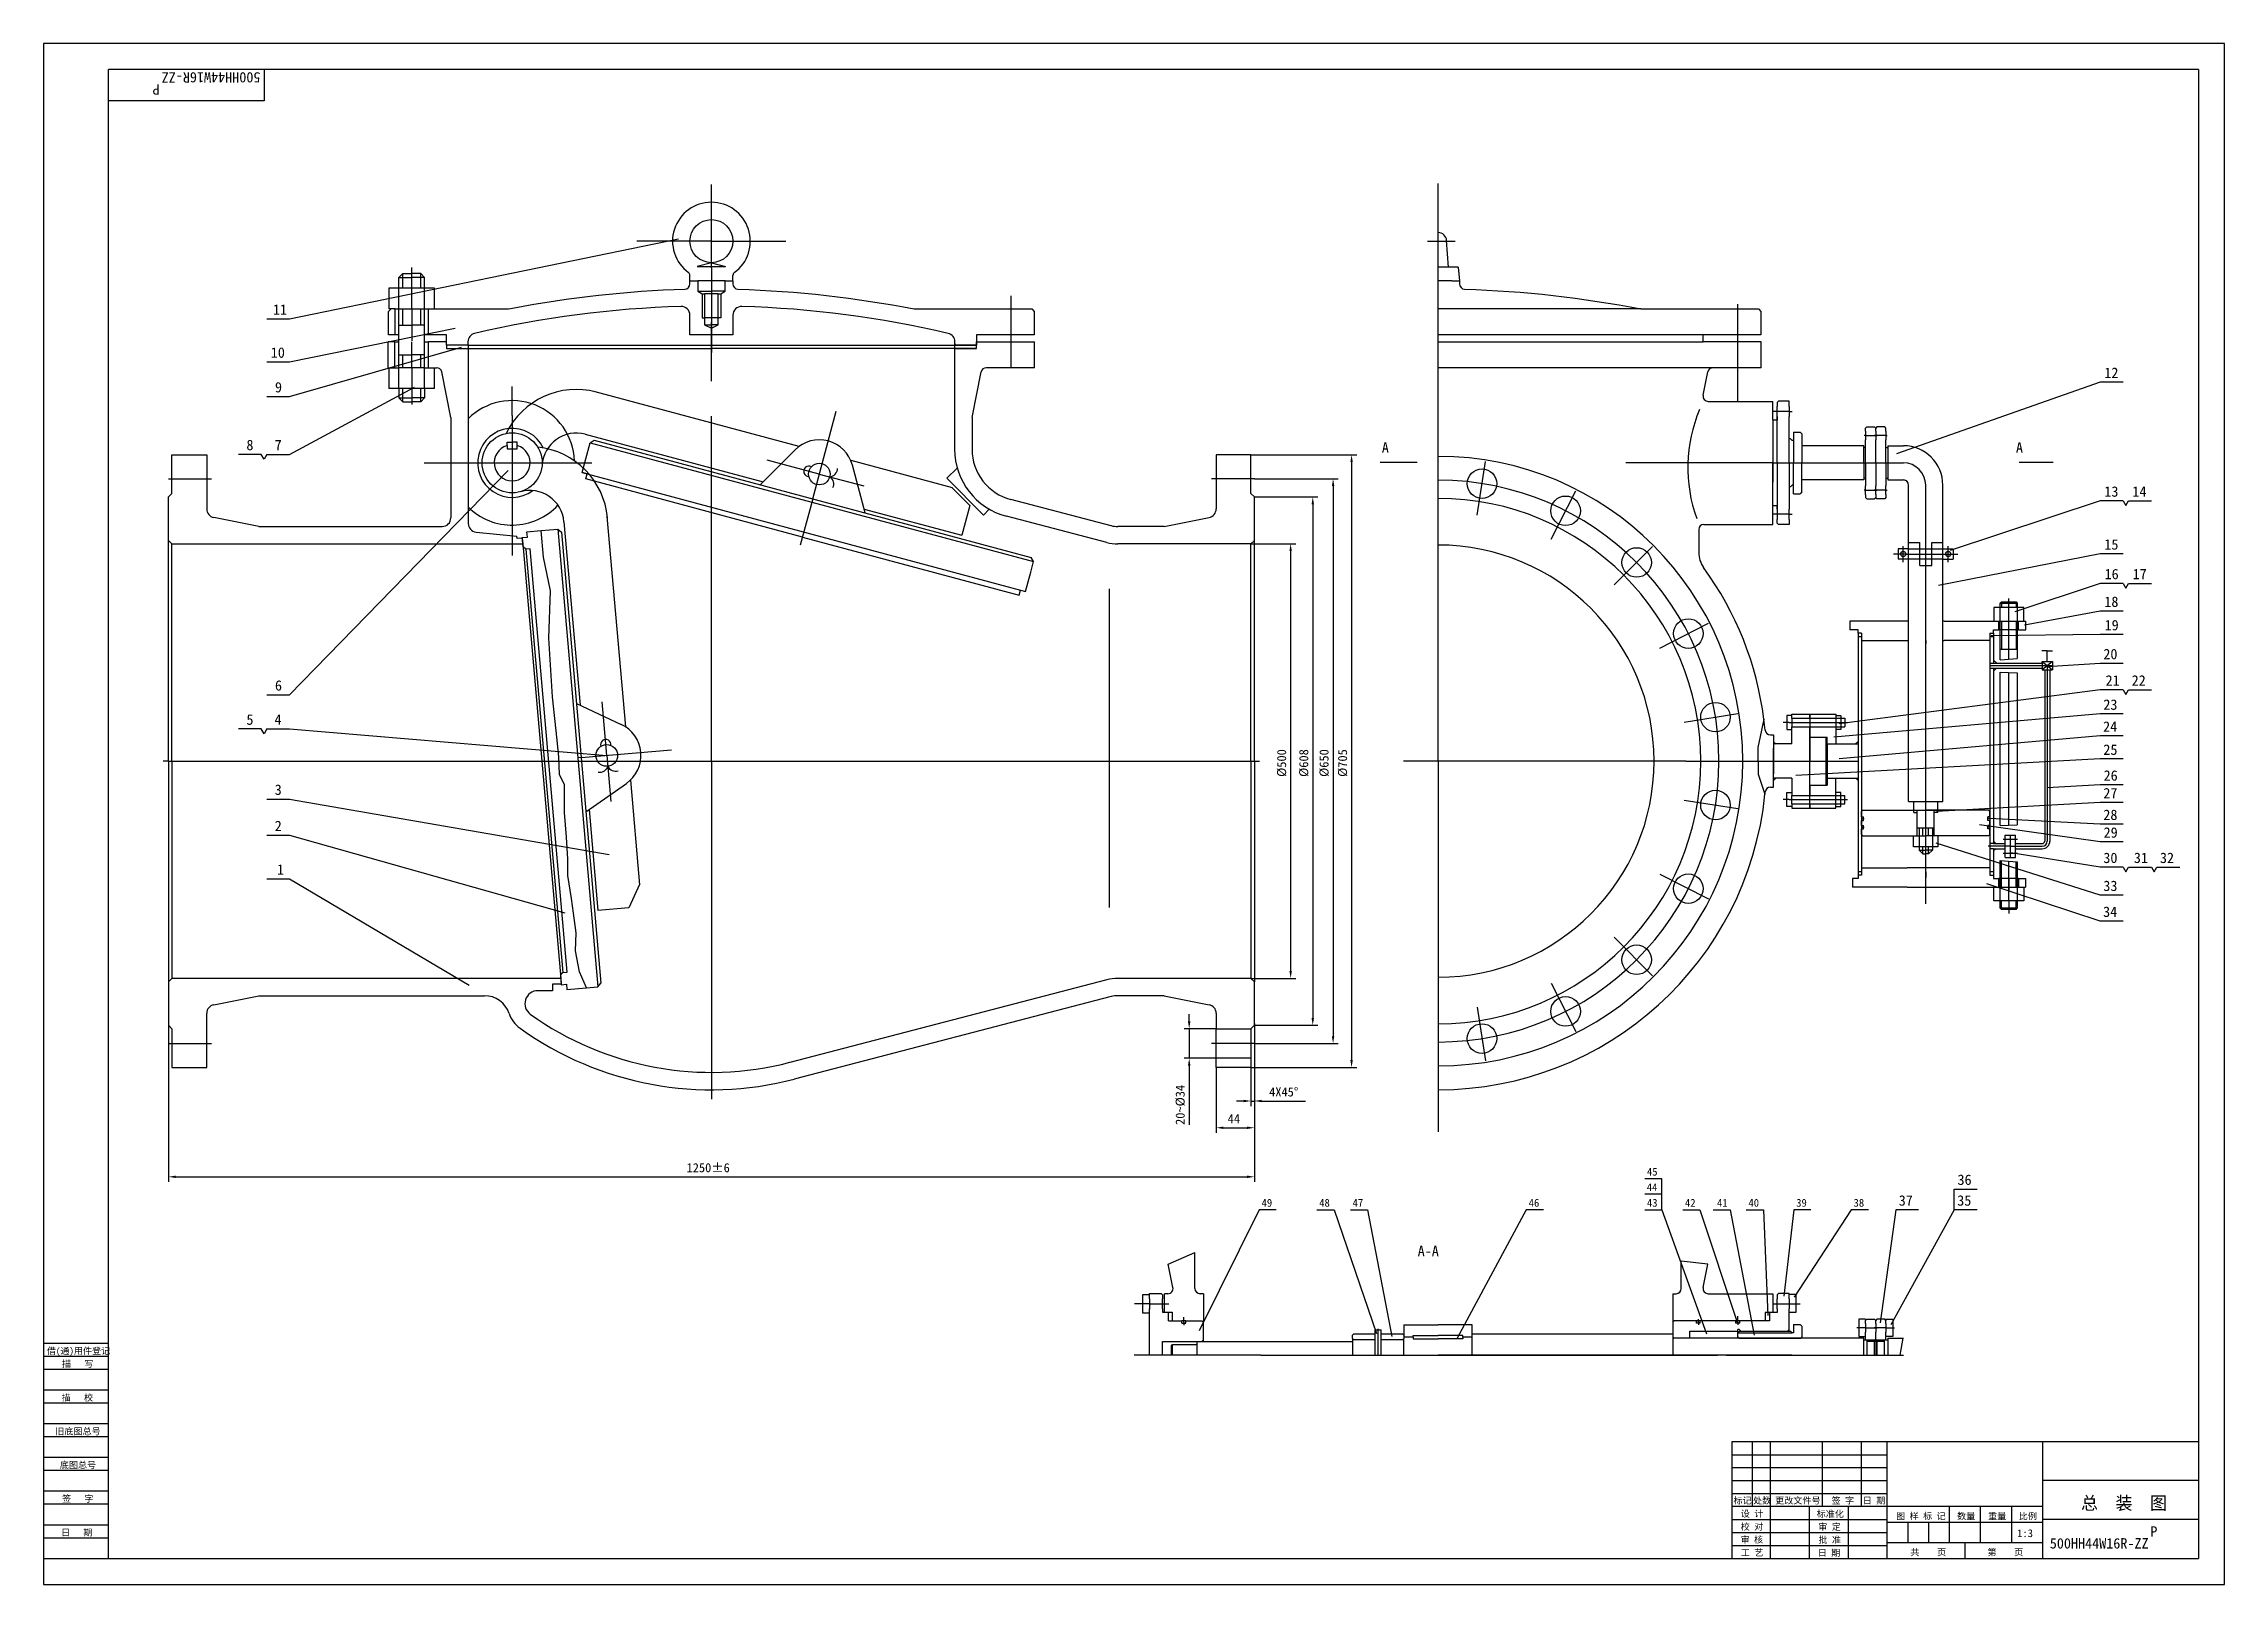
# Model space of a CAD drawing. Header units: metres. Extents: x 0 to 841, y 0 to 594.
import ezdxf

# ---------------------------------------------------------------- set-up
doc = ezdxf.new("R2010")
doc.units = ezdxf.units.M
for name, color, linetype in [('B', 3, 'Continuous'), ('C', 6, 'Continuous'), ('D', 1, 'Continuous'), ('FL', 5, 'Continuous'), ('HA', 5, 'Continuous'), ('T', 7, 'Continuous'), ('TL', 4, 'Continuous')]:
    doc.layers.add(name, color=color, linetype=linetype)

msp = doc.modelspace()

# ---------------------------------------------------------------- texts
at = {"layer": 'D'}
for s, height, rotation, p in [('500HH44W16R-ZZ', 4, 180, (83.63, 582.94)), ('P', 4, 180, (44.73, 578.28)), ('%%C500', 3.5, 90, (479.16, 311.31)), ('%%C608', 3.5, 90, (487.69, 311.31)), ('%%C650', 3.5, 90, (495.53, 311.31)), ('%%C705', 3.5, 90, (502.66, 311.31)), ('20%%126%%C34', 3.5, 90, (440.04, 177.13))]:
    msp.add_text(s, height=height, rotation=rotation, dxfattribs=at).set_placement(p)
for s, height, p in [('11', 4, (88.46, 489.5)), ('10', 4, (87.6, 472.9)), ('9', 4, (89.22, 459.54)), ('12', 4, (794.7, 465.12)), ('8', 4, (78.21, 437.26)), ('7', 4, (89.12, 437.26)), ('A', 4, (516.07, 436.29)), ('A', 4, (760.61, 436.29)), ('13', 4, (794.7, 419.33)), ('14', 4, (805.52, 419.33)), ('15', 4, (794.7, 398.93)), ('16', 4, (794.8, 387.51)), ('17', 4, (805.62, 387.51)), ('18', 4, (794.7, 376.83)), ('19', 4, (794.8, 367.82)), ('20', 4, (794.32, 356.66)), ('6', 4, (89.22, 344.56)), ('21', 4, (795.18, 346.49)), ('22', 4, (805.24, 346.49)), ('23', 4, (794.32, 337.18)), ('5', 4, (78.21, 331.4)), ('4', 4, (89.03, 331.4)), ('24', 4, (794.23, 328.71)), ('25', 4, (794.32, 319.81)), ('26', 4, (794.42, 309.85)), ('3', 4, (89.12, 304.37)), ('27', 4, (794.32, 303.03)), ('2', 4, (89.12, 290.4)), ('28', 4, (794.32, 294.69)), ('29', 4, (794.42, 287.86)), ('30', 4, (794.32, 278.1)), ('31', 4, (806.09, 278.1)), ('32', 4, (816.15, 278.1)), ('1', 4, (89.98, 273.61)), ('33', 4, (794.32, 267.31)), ('34', 4, (794.23, 257.32)), ('4X45%%D', 3.5, (472.61, 188.1)), ('44', 3.5, (456.63, 177.79)), ('1250%%P6', 3.5, (247.96, 158.88)), ('45', 3, (618.32, 157.6)), ('44', 3, (618.25, 151.6)), ('36', 4, (738.08, 154)), ('49', 3, (469.71, 145.6)), ('48', 3, (491.94, 145.6)), ('47', 3, (504.81, 145.6)), ('46', 3, (572.72, 145.6)), ('43', 3, (618.32, 145.6)), ('42', 3, (632.98, 145.6)), ('41', 3, (645.36, 145.6)), ('40', 3, (657.47, 145.6)), ('39', 3, (675.88, 145.6)), ('38', 3, (698, 145.6)), ('37', 4, (715.41, 146)), ('35', 4, (737.98, 146)), ('A-A', 4, (529.9, 126.53)), ('总  装  图', 5, (785.73, 28.84)), ('1:3', 3, (761.08, 18.21)), ('500HH44W16R-ZZ', 4, (773.67, 13.82)), ('P', 4, (812.44, 18.39))]:
    msp.add_text(s, height=height, dxfattribs=at).set_placement(p)

# ---------------------------------------------------------------- blocks, each defined once
blk = doc.blocks.new('TUKUN1')
at = {"layer": 'FL'}
for p, q in [((841, 594), (0, 594)), ((0, 594), (0, 0)), ((841, 0), (841, 594)), ((0, 83), (25, 83)), ((0, 75), (25, 75)), ((0, 70), (25, 70)), ((0, 62), (25, 62)), ((0, 57), (25, 57)), ((659, 30), (659, 55)), ((666, 10), (666, 55)), ((686, 30), (686, 55)), ((701, 30), (701, 55)), ((0, 49), (25, 49)), ((0, 44), (25, 44)), ((651, 50), (711, 50)), ((651, 45), (711, 45)), ((0, 36), (25, 36)), ((651, 40), (711, 40)), ((651, 35), (711, 35)), ((0, 31), (25, 31)), ((696, 10), (696, 30)), ((0, 23), (25, 23)), ((0, 18), (25, 18)), ((651, 25), (711, 25)), ((651, 20), (711, 20)), ((651, 15), (711, 15)), ((0, 0), (841, 0))]:
    blk.add_line(p, q, dxfattribs=at)
at = {"layer": 'TL'}
for p, q in [((831, 584), (25, 584)), ((25, 10), (25, 584)), ((85, 584), (85, 572)), ((831, 584), (831, 10)), ((85, 572), (25, 572)), ((0, 93), (25, 93)), ((0, 88), (25, 88)), ((831, 55), (651, 55)), ((651, 55), (651, 10)), ((711, 10), (711, 55)), ((771, 10), (771, 55)), ((831, 40), (771, 40)), ((771, 30), (651, 30)), ((681, 10), (681, 30)), ((735, 16), (735, 30)), ((747, 16), (747, 30)), ((759, 16), (759, 30)), ((711, 24), (771, 24)), ((719, 16), (719, 24)), ((727, 16), (727, 24)), ((831, 25), (771, 25)), ((0, 10), (831, 10)), ((771, 16), (711, 16)), ((741, 10), (741, 16))]:
    blk.add_line(p, q, dxfattribs=at)
at = {"layer": 'T'}
for s, p in [('借(通)用件登记', (1.26, 88.76)), ('描   写', (7.09, 83.76)), ('描   校', (6.98, 70.76)), ('旧底图总号', (4.52, 57.76)), ('底图总号', (6.25, 44.76)), ('签   字', (7.1, 31.76)), ('标记', (651.71, 31.07)), ('处数', (659.22, 31.07)), ('更改文件号', (667.75, 31.07)), ('签 字', (689.53, 31.07)), ('日 期', (701.57, 31.07)), ('设 计', (654.5, 25.99)), ('标准化', (683.77, 25.93)), ('图 样 标 记', (714.4, 25.04)), ('数量', (737.92, 25.04)), ('重量', (749.88, 25.04)), ('比例', (761.7, 25.04)), ('日   期', (6.72, 18.76)), ('校 对', (654.48, 20.99)), ('审 核', (654.41, 15.99)), ('批 准', (684.46, 15.93)), ('审 定', (684.39, 20.93)), ('工 艺', (654.52, 10.99)), ('日 期', (684.18, 10.93)), ('共    页', (719.91, 11.13)), ('第    页', (749.62, 11.13))]:
    blk.add_text(s, height=2.5, dxfattribs=at).set_placement(p)

# ---------------------------------------------------------------- linework, layer by layer
for p, q in [((351.82, 477.79), (351.41, 478.2)), ((426.51, 106.09), (426.59, 106.17))]:
    msp.add_line(p, q)
at = {"layer": 'B'}
for p, q in [((291.33, 438.7), (212.71, 459.77)), ((208.83, 443.39), (277.43, 425.01)), ((209.06, 433.94), (210.72, 440.15)), ((210.72, 440.15), (381.78, 394.31)), ((212.35, 441.09), (380.84, 395.94)), ((276.35, 423.94), (289.82, 437.4)), ((311.25, 433.37), (350.33, 422.89)), ((316.83, 413.09), (311.9, 431.49)), ((207.64, 428.63), (378.69, 382.79)), ((350.27, 422.91), (357.23, 415.94)), ((316.44, 414.55), (354.16, 404.45)), ((357.23, 415.94), (354.16, 404.45)), ((381.78, 394.31), (380.84, 395.94)), ((719.24, 399.22), (723.49, 399.22)), ((723.51, 399.22), (728.15, 399.22)), ((728.17, 399.22), (732.42, 399.22)), ((380.67, 390.17), (381.78, 394.31)), ((723.49, 395.24), (719.24, 395.24)), ((728.15, 395.24), (723.51, 395.24)), ((732.42, 395.24), (728.17, 395.24))]:
    msp.add_line(p, q, dxfattribs=at)
for points in [[(292.65, 403.78), (209.04, 426.18), (209.56, 428.1), (207.63, 428.62), (209.06, 433.94)], [(292.65, 403.78), (376.25, 381.37), (376.76, 383.3), (378.69, 382.78), (380.67, 390.17)]]:
    msp.add_lwpolyline(points, dxfattribs=at)
for points in [[(303.19, 426.99, 0.37), (306.22, 430.17, 0.37)], [(303.19, 426.99, -0.37), (304.22, 422.72, -0.37)]]:
    msp.add_lwpolyline(points, format="xyb", dxfattribs=at)
msp.add_circle((299.15, 428.07), 4.18, dxfattribs=at)
for centre, radius, start, end in [((205.41, 430.64), 30.03, 75, 154.17), ((205.41, 430.64), 13.2, 75, 175.99), ((299.15, 428.07), 13.2, 15, 135), ((295.12, 429.15), 2, 61.15, 268.85)]:
    msp.add_arc(centre, radius, start, end, dxfattribs=at)
at = {"layer": 'C'}
for p, q in [((257.54, 531.19), (257.54, 539.66)), ((537.77, 521.3), (537.77, 540.02)), ((257.54, 507.55), (257.54, 531.19)), ((257.54, 517.85), (228.8, 517.85)), ((257.54, 517.85), (286.29, 517.85)), ((533.67, 517.85), (544.35, 517.85)), ((537.77, 317.39), (537.77, 521.3)), ((141.99, 502.65), (141.99, 507.63)), ((257.54, 507.55), (257.54, 474.89)), ((141.99, 494), (141.99, 502.65)), ((373.12, 490.48), (373.12, 496.74)), ((141.99, 491.72), (141.99, 494)), ((141.99, 491.72), (141.99, 479.37)), ((373.12, 469.04), (373.12, 490.48)), ((653.34, 490.48), (653.34, 493.5)), ((653.34, 456.09), (653.34, 490.48)), ((257.54, 463.85), (257.54, 486.5)), ((141.97, 469.04), (141.97, 479.09)), ((141.97, 469.04), (141.97, 457.21)), ((141.97, 457.21), (141.97, 454.88)), ((180.69, 450.69), (180.69, 461.78)), ((180.69, 450.69), (180.69, 412.97)), ((257.54, 317.39), (257.54, 450.37)), ((296.59, 418.51), (305.65, 452.29)), ((673.16, 452.17), (666.92, 452.17)), ((673.16, 452.17), (674.33, 452.17)), ((180.69, 445.56), (180.69, 396.71)), ((702.57, 442.93), (702.06, 442.93)), ((702.57, 442.93), (707.12, 442.93)), ((710.49, 442.93), (705.94, 442.93)), ((710.49, 442.93), (710.99, 442.93)), ((146.78, 432.37), (211.42, 432.37)), ((163.96, 432.37), (211.11, 432.37)), ((299.15, 428.07), (279.09, 433.45)), ((552.79, 412.23), (556.07, 432.95)), ((666.92, 432.37), (610.17, 432.37)), ((666.92, 432.37), (706.53, 432.37)), ((706.53, 432.37), (717.21, 432.37)), ((48.17, 426.27), (64.68, 426.27)), ((299.15, 428.07), (316.37, 423.46)), ((466.92, 426.27), (450.4, 426.27)), ((581.36, 402.95), (590.89, 421.64)), ((702.57, 421.82), (702.06, 421.82)), ((702.57, 421.82), (707.12, 421.82)), ((710.49, 421.82), (705.94, 421.82)), ((710.49, 421.82), (710.99, 421.82)), ((725.83, 371.37), (725.83, 423.75)), ((180.69, 412.97), (180.69, 406.03)), ((296.59, 418.51), (291.82, 400.68)), ((673.16, 412.57), (666.92, 412.57)), ((673.16, 412.57), (674.33, 412.57)), ((605.67, 385.29), (620.5, 400.12)), ((718.42, 397.23), (713.39, 397.23)), ((717.15, 394.03), (717.15, 400.27)), ((718.42, 397.23), (733.7, 397.23)), ((721.94, 397.23), (729.9, 397.23)), ((725.83, 392.91), (725.83, 401.56)), ((733.24, 397.23), (738.26, 397.23)), ((734.51, 394.03), (734.51, 400.27)), ((757.84, 377.98), (757.84, 380.04)), ((623.33, 360.98), (642.02, 370.51)), ((725.83, 274.7), (725.83, 371.37)), ((757.84, 378.15), (757.84, 377.98)), ((757.84, 356.75), (757.84, 378.15)), ((757.84, 368.06), (757.84, 373.01)), ((725.83, 363.92), (725.83, 362.74)), ((750.58, 354.2), (774.68, 354.2)), ((772.7, 354.2), (772.7, 286.56)), ((757.84, 292.68), (757.84, 351.54)), ((217.16, 319.58), (215.35, 340.28)), ((632.61, 332.41), (653.33, 335.69)), ((673.2, 332.24), (670.88, 332.24)), ((673.2, 332.24), (682.15, 332.24)), ((680.16, 332.24), (692.11, 332.24)), ((692.11, 332.24), (695.71, 332.24)), ((207.31, 318.72), (242.15, 321.77)), ((217.16, 319.58), (218.72, 301.83)), ((48.17, 317.39), (46.16, 317.39)), ((48.17, 317.39), (206.07, 317.39)), ((207.31, 318.72), (205.99, 318.6)), ((206.09, 317.39), (466.92, 317.39)), ((257.54, 317.39), (257.54, 193.63)), ((466.92, 317.39), (468.93, 317.39)), ((633.27, 317.39), (524.37, 317.39)), ((537.77, 317.39), (537.77, 197.39)), ((633.27, 317.39), (667.15, 317.39)), ((667.15, 317.39), (681.16, 317.39)), ((681.16, 317.39), (692.11, 317.39)), ((692.11, 317.39), (699.75, 317.39)), ((632.61, 302.37), (653.33, 299.09)), ((673.2, 302.54), (670.88, 302.54)), ((673.2, 302.54), (682.15, 302.54)), ((680.16, 302.54), (692.11, 302.54)), ((692.11, 302.54), (695.71, 302.54)), ((701.08, 295.21), (702.07, 295.21)), ((750.58, 295.21), (749.59, 295.21)), ((701.08, 291.91), (702.07, 291.91)), ((750.58, 291.91), (749.59, 291.91)), ((755.69, 287.3), (761.19, 287.3)), ((725.83, 273.56), (725.83, 277.66)), ((758.5, 284.58), (749.93, 284.58)), ((755.69, 281.87), (761.19, 281.87)), ((757.84, 263.8), (757.84, 278.79)), ((758.5, 284.58), (770.72, 284.58)), ((623.33, 273.8), (642.02, 264.27)), ((725.83, 274.7), (725.83, 272.53)), ((725.83, 262.31), (725.83, 273.56)), ((757.84, 272.07), (757.84, 267.12)), ((757.84, 263.8), (757.84, 258.63)), ((605.67, 249.49), (620.5, 234.66)), ((581.36, 231.83), (590.89, 213.14)), ((552.79, 222.55), (556.07, 201.83)), ((48.17, 208.52), (64.68, 208.52)), ((466.92, 208.52), (450.4, 208.52)), ((257.54, 193.63), (257.54, 187.11)), ((537.77, 197.39), (537.77, 190.69)), ((537.77, 190.69), (537.77, 174.52)), ((425.33, 108.15), (420.7, 108.15)), ((426.51, 108.15), (425.33, 108.15)), ((426.51, 108.15), (433.87, 108.15)), ((439.71, 101.05), (439.71, 103.03)), ((439.71, 101.05), (439.71, 99.97)), ((638.16, 101.05), (638.16, 102.28)), ((638.16, 101.05), (638.16, 100.05)), ((653.36, 101.05), (653.36, 103.41)), ((653.36, 101.05), (653.36, 100.05)), ((666.92, 108.15), (674.33, 108.15)), ((674.33, 108.15), (677.36, 108.15)), ((514.67, 97.59), (514.67, 98.5)), ((514.67, 88.35), (514.67, 97.59)), ((702.06, 98.9), (699.26, 98.9)), ((702.57, 98.9), (702.06, 98.9)), ((702.57, 98.9), (707.12, 98.9)), ((710.49, 98.9), (705.94, 98.9)), ((710.49, 98.9), (710.99, 98.9)), ((710.99, 98.9), (713.8, 98.9)), ((469.44, 88.35), (420.62, 88.35)), ((450.01, 88.35), (449.75, 88.35)), ((469.44, 88.35), (537.77, 88.35)), ((521.22, 88.35), (550.97, 88.35)), ((666.92, 88.35), (537.77, 88.35)), ((550.97, 88.35), (645.51, 88.35)), ((654.35, 88.35), (626.99, 88.35)), ((648.82, 88.35), (706.53, 88.35)), ((674.15, 88.35), (654.35, 88.35)), ((666.92, 88.35), (668.54, 88.35)), ((706.53, 88.35), (717.21, 88.35))]:
    msp.add_line(p, q, dxfattribs=at)
for centre, radius, start, end in [((717.21, 423.75), 8.62, 0, 90), ((537.77, 317.39), 108.3, 270, 90), ((770.72, 286.56), 1.98, 270, 0)]:
    msp.add_arc(centre, radius, start, end, dxfattribs=at)
at = {"layer": 'D'}
for p, q in [((94.86, 487.9), (244.81, 518.68)), ((86.06, 487.9), (94.86, 487.9)), ((94.86, 471.3), (158.72, 484.26)), ((86.06, 471.3), (94.86, 471.3)), ((94.86, 457.94), (161.18, 476.97)), ((793.16, 463.52), (714.5, 435.82)), ((801.96, 463.52), (793.16, 463.52)), ((86.06, 457.94), (94.86, 457.94)), ((94.86, 435.66), (143.04, 461.58)), ((83.94, 435.66), (75.14, 435.66)), ((85, 433.83), (83.94, 435.66)), ((86.06, 435.66), (85, 433.83)), ((86.06, 435.66), (94.86, 435.66)), ((94.86, 342.96), (179.15, 429.44)), ((465.58, 435.48), (506.41, 435.48)), ((504.41, 432.68), (504.41, 202.1)), ((515.44, 432.62), (529.75, 432.62)), ((761.85, 432.62), (774.92, 432.62)), ((466.92, 426.27), (499.28, 426.27)), ((497.28, 423.47), (497.28, 211.32)), ((466.92, 419.23), (491.44, 419.23)), ((489.44, 416.43), (489.44, 218.35)), ((793.16, 417.73), (735.26, 398.57)), ((801.96, 417.73), (793.16, 417.73)), ((801.96, 417.73), (803.02, 415.9)), ((803.02, 415.9), (804.07, 417.73)), ((804.07, 417.73), (812.87, 417.73)), ((465.58, 401.14), (482.91, 401.14)), ((480.91, 398.34), (480.91, 236.44)), ((793.16, 397.33), (730.71, 385.1)), ((801.96, 397.33), (793.16, 397.33)), ((793.16, 385.91), (760.17, 374.91)), ((801.96, 385.91), (793.16, 385.91)), ((801.96, 385.91), (803.02, 384.08)), ((803.02, 384.08), (804.07, 385.91)), ((804.07, 385.91), (812.87, 385.91)), ((793.16, 375.23), (763.89, 369.81)), ((801.96, 375.23), (793.16, 375.23)), ((793.16, 366.22), (751.08, 365.73)), ((801.96, 366.22), (793.16, 366.22)), ((793.16, 355.06), (772.59, 353.79)), ((801.96, 355.06), (793.16, 355.06)), ((793.16, 344.89), (692.49, 331.77)), ((801.96, 344.89), (793.16, 344.89)), ((801.96, 344.89), (803.02, 343.06)), ((803.02, 343.06), (804.07, 344.89)), ((804.07, 344.89), (812.87, 344.89)), ((86.06, 342.96), (94.86, 342.96)), ((83.94, 329.8), (75.14, 329.8)), ((85, 327.97), (83.94, 329.8)), ((86.06, 329.8), (85, 327.97)), ((86.06, 329.8), (94.86, 329.8)), ((94.86, 329.8), (217.17, 319.56)), ((793.16, 335.58), (690.36, 326.68)), ((801.96, 335.58), (793.16, 335.58)), ((793.16, 327.11), (692.49, 318.21)), ((801.96, 327.11), (793.16, 327.11)), ((793.16, 318.21), (675.69, 311.86)), ((801.96, 318.21), (793.16, 318.21)), ((86.06, 302.77), (94.86, 302.77)), ((94.86, 302.77), (218.11, 281.33)), ((793.16, 308.25), (772.72, 307.06)), ((801.96, 308.25), (793.16, 308.25)), ((793.16, 301.43), (729.94, 298.01)), ((793.16, 293.09), (750.35, 295.32)), ((801.96, 301.43), (793.16, 301.43)), ((86.06, 288.8), (94.86, 288.8)), ((94.86, 288.8), (201.05, 258.96)), ((793.16, 286.26), (746.57, 292.8)), ((801.96, 293.09), (793.16, 293.09)), ((801.96, 286.26), (793.16, 286.26)), ((793.16, 265.71), (729.8, 285.73)), ((793.16, 276.5), (758.61, 282.03)), ((86.06, 272.01), (94.86, 272.01)), ((94.86, 272.01), (164.05, 231)), ((793.16, 255.72), (749.39, 270.08)), ((801.96, 276.5), (793.16, 276.5)), ((801.96, 276.5), (803.02, 274.67)), ((803.02, 274.67), (804.07, 276.5)), ((804.07, 276.5), (812.87, 276.5)), ((812.87, 276.5), (813.93, 274.67)), ((813.93, 274.67), (814.99, 276.5)), ((814.99, 276.5), (823.79, 276.5)), ((801.96, 265.71), (793.16, 265.71)), ((801.96, 255.72), (793.16, 255.72)), ((465.58, 233.64), (482.91, 233.64)), ((441.79, 217.01), (441.79, 219.81)), ((48.17, 215.55), (48.17, 173.83)), ((452.18, 214.21), (439.79, 214.21)), ((441.79, 214.21), (441.79, 202.82)), ((466.92, 216.19), (466.92, 184.35)), ((466.92, 215.55), (491.44, 215.55)), ((452.5, 202.82), (439.79, 202.82)), ((466.92, 208.52), (499.28, 208.52)), ((441.79, 200.02), (441.79, 197.22)), ((441.79, 197.22), (441.79, 177.13)), ((452.18, 199.3), (452.18, 174.04)), ((465.58, 199.3), (506.41, 199.3)), ((465.58, 199.3), (465.58, 184.35)), ((462.78, 186.35), (459.98, 186.35)), ((465.58, 186.35), (466.92, 186.35)), ((469.72, 186.35), (472.52, 186.35)), ((472.52, 186.35), (486.61, 186.35)), ((466.92, 184.35), (466.92, 174.04)), ((48.17, 173.83), (48.17, 155.13)), ((454.98, 176.04), (464.12, 176.04)), ((466.92, 174.04), (466.92, 155.13)), ((50.97, 157.13), (464.12, 157.13)), ((624.05, 156.4), (617.45, 156.4)), ((624.05, 150.4), (624.05, 156.4)), ((736.82, 144.4), (736.82, 152.4)), ((736.82, 152.4), (745.62, 152.4)), ((468.76, 144.4), (445.65, 97.79)), ((475.36, 144.4), (468.76, 144.4)), ((491.07, 144.4), (497.67, 144.4)), ((497.67, 144.4), (513.99, 96.74)), ((503.94, 144.4), (510.54, 144.4)), ((510.54, 144.4), (519.98, 95.6)), ((571.78, 144.4), (545.08, 94.93)), ((578.38, 144.4), (571.78, 144.4)), ((624.05, 150.4), (617.45, 150.4)), ((617.45, 144.4), (624.05, 144.4)), ((624.05, 144.4), (624.05, 150.4)), ((624.05, 144.4), (641.22, 96.53)), ((632.11, 144.4), (638.71, 144.4)), ((638.71, 144.4), (653.15, 101.06)), ((643.84, 144.4), (650.44, 144.4)), ((650.44, 144.4), (659.64, 96.11)), ((656.6, 144.4), (663.2, 144.4)), ((663.2, 144.4), (664.88, 103.72)), ((674.93, 144.4), (671.15, 111.14)), ((681.53, 144.4), (674.93, 144.4)), ((697.13, 144.4), (675.13, 110.72)), ((703.73, 144.4), (697.13, 144.4)), ((714.25, 144.4), (708.23, 100.77)), ((736.82, 144.4), (712.37, 100.03)), ((723.05, 144.4), (714.25, 144.4)), ((745.62, 144.4), (736.82, 144.4))]:
    msp.add_line(p, q, dxfattribs=at)
for points in [[(503.94, 432.68), (504.87, 432.68), (504.41, 435.48)], [(496.82, 423.47), (497.75, 423.47), (497.28, 426.27)], [(488.98, 416.43), (489.91, 416.43), (489.44, 419.23)], [(480.44, 398.34), (481.38, 398.34), (480.91, 401.14)], [(480.44, 236.44), (481.38, 236.44), (480.91, 233.64)], [(441.32, 217.01), (442.25, 217.01), (441.79, 214.21)], [(488.98, 218.35), (489.91, 218.35), (489.44, 215.55)], [(496.82, 211.32), (497.75, 211.32), (497.28, 208.52)], [(441.32, 200.02), (442.25, 200.02), (441.79, 202.82)], [(503.94, 202.1), (504.87, 202.1), (504.41, 199.3)], [(462.78, 186.82), (462.78, 185.89), (465.58, 186.35)], [(469.72, 186.82), (469.72, 185.89), (466.92, 186.35)], [(454.98, 176.5), (454.98, 175.57), (452.18, 176.04)], [(464.12, 176.5), (464.12, 175.57), (466.92, 176.04)], [(50.97, 157.6), (50.97, 156.66), (48.17, 157.13)], [(464.12, 157.6), (464.12, 156.66), (466.92, 157.13)]]:
    msp.add_solid(points, dxfattribs=at)
at = {"layer": 'FL'}
for p, q in [((138.53, 499.72), (138.53, 505.36)), ((145.41, 499.72), (145.41, 505.36)), ((138.53, 485.44), (138.53, 491.72)), ((145.41, 485.44), (145.41, 491.72)), ((138.53, 469.04), (138.53, 474.01)), ((145.41, 469.04), (145.41, 474.01)), ((138.53, 455.96), (138.53, 461.04)), ((145.41, 455.96), (145.41, 461.04)), ((667.15, 324.85), (668.01, 323.99)), ((699.75, 324.85), (698.89, 323.99)), ((667.15, 309.93), (668.01, 310.79)), ((699.75, 309.93), (698.89, 310.79)), ((724.74, 288.61), (724.74, 291.67)), ((726.92, 288.61), (726.92, 291.67)), ((724.74, 281.62), (724.74, 284.31)), ((726.92, 281.62), (726.92, 284.31)), ((756.35, 285.58), (756.52, 285.75)), ((756.35, 283.59), (756.52, 283.42)), ((760.65, 285.58), (760.48, 285.75)), ((760.65, 283.59), (760.48, 283.42)), ((703.23, 93.79), (706.53, 93.79)), ((717.05, 94.88), (715.88, 88.35))]:
    msp.add_line(p, q, dxfattribs=at)
for points in [[(198.63, 318.97), (198.03, 325.42), (196.31, 342.14), (194.86, 364.84), (195.43, 382.98), (192.84, 396.02), (191.86, 406.25)], [(754.54, 356.49), (761.14, 357)], [(754.54, 351.67), (761.14, 351.41)], [(663.43, 333.56), (661.07, 322.65), (661.27, 312.38), (663.83, 304.66)], [(209.42, 230.02), (206.63, 236.16), (205.13, 244.28), (205.37, 251.15), (204.38, 258.77), (203.63, 264.42), (202.13, 273.27), (202.13, 279.65), (201.64, 288.01), (200.88, 297.59), (200.88, 308.4), (198.89, 312.09), (198.63, 318.97)], [(209.42, 230.02), (206.63, 236.16), (205.13, 244.28), (205.37, 251.15), (204.38, 258.77), (203.63, 264.42), (202.13, 273.27), (202.13, 279.65), (201.64, 288.01), (200.88, 297.59), (200.88, 308.4), (198.89, 312.09), (198.63, 318.97)], [(754.54, 292.55), (761.14, 292.8)], [(754.54, 279.05), (761.14, 278.53)], [(433.74, 123.41), (443.97, 127.96)], [(641.8, 123.41), (631.57, 124.6)]]:
    msp.add_lwpolyline(points, dxfattribs=at)
at = {"layer": 'HA'}
for p, q in [((253.95, 497.52), (253.95, 488.29)), ((261.14, 497.52), (261.14, 488.29)), ((755.04, 378.81), (755.04, 376.67)), ((760.65, 378.81), (760.65, 376.67)), ((755.04, 371.37), (755.04, 360.49)), ((760.65, 371.37), (760.65, 360.49)), ((753.21, 355.19), (751.91, 356.34)), ((770.72, 355.85), (774.68, 352.55)), ((774.68, 355.85), (770.72, 352.55)), ((753.16, 353.21), (751.91, 352.09)), ((752.87, 285.58), (751.91, 286.51)), ((752.84, 283.59), (751.91, 282.86)), ((755.04, 268.77), (755.04, 279.01)), ((760.65, 268.77), (760.65, 278.57)), ((755.04, 260.17), (755.04, 263.47)), ((760.65, 260.17), (760.65, 263.47)), ((653.36, 96.93), (674.31, 96.93)), ((706.53, 93.79), (709.83, 93.79))]:
    msp.add_line(p, q, dxfattribs=at)
at = {"layer": 'TL'}
for p, q in [((541.77, 507.85), (541.06, 518.08)), ((138.53, 505.36), (137.03, 503.86)), ((138.53, 505.36), (141.99, 505.36)), ((145.41, 505.36), (141.95, 505.36)), ((145.41, 505.36), (146.91, 503.86)), ((249.25, 502.55), (249.25, 504.67)), ((257.54, 509.55), (252.09, 508.09)), ((252.09, 508.09), (263, 508.09)), ((257.54, 509.55), (263, 508.09)), ((265.83, 502.55), (265.83, 504.67)), ((545.53, 507.85), (537.77, 507.85)), ((545.53, 507.85), (546.06, 502.55)), ((150.79, 499.72), (133.19, 499.72)), ((133.19, 499.72), (133.19, 491.72)), ((137.03, 499.72), (137.03, 503.86)), ((137.03, 503.86), (141.99, 503.86)), ((137.03, 461.04), (137.03, 499.72)), ((146.91, 503.86), (141.95, 503.86)), ((146.91, 499.72), (146.91, 503.86)), ((146.91, 461.04), (146.91, 499.72)), ((150.79, 491.72), (150.79, 499.72)), ((262.85, 502.55), (252.24, 502.55)), ((252.24, 498.51), (257.54, 498.51)), ((260.2, 497.52), (254.89, 497.52)), ((262.85, 498.51), (257.54, 498.51)), ((543.08, 502.55), (537.77, 502.55)), ((134.05, 491.72), (133.06, 490.73)), ((133.06, 481.77), (133.06, 490.73)), ((135.53, 491.72), (133.19, 491.72)), ((135.53, 481.77), (135.53, 491.72)), ((135.53, 491.72), (148.44, 491.72)), ((253.95, 488.29), (254.89, 488.29)), ((260.2, 488.29), (254.89, 488.29)), ((261.14, 488.29), (260.2, 488.29)), ((615.99, 491.72), (537.77, 491.72)), ((135.53, 481.77), (133.06, 481.77)), ((137.03, 481.77), (135.53, 481.77)), ((137.03, 485.44), (141.99, 485.44)), ((146.91, 485.44), (141.95, 485.44)), ((148.44, 481.77), (146.91, 481.77)), ((254.89, 485.63), (257.54, 485.63)), ((260.2, 485.63), (257.54, 485.63)), ((359.7, 480.44), (359.7, 477.79)), ((639.93, 481.77), (537.77, 481.77)), ((639.93, 480.44), (639.93, 479.09)), ((132.92, 469.04), (132.92, 479.09)), ((135.44, 479.09), (132.92, 479.09)), ((135.44, 469.04), (135.44, 479.09)), ((135.44, 479.09), (137.03, 479.09)), ((137.03, 474.01), (141.97, 474.01)), ((146.91, 474.01), (141.97, 474.01)), ((146.91, 479.09), (148.49, 479.09)), ((148.49, 469.04), (148.49, 479.09)), ((155.35, 479.09), (148.49, 479.09)), ((155.37, 477.79), (155.37, 476.41)), ((155.37, 476.41), (163.74, 476.41)), ((163.64, 477.79), (359.72, 477.79)), ((163.74, 477.79), (163.74, 409.04)), ((163.74, 476.41), (257.54, 476.41)), ((351.34, 476.41), (257.54, 476.41)), ((351.34, 477.79), (351.34, 437.6)), ((359.72, 476.41), (351.34, 476.41)), ((359.7, 477.79), (351.41, 477.79)), ((359.72, 479.09), (382.16, 479.09)), ((382.16, 469.04), (382.16, 479.09)), ((537.77, 479.09), (639.94, 479.09)), ((662.39, 479.09), (639.94, 479.09)), ((662.39, 469.04), (662.39, 479.09)), ((132.92, 469.04), (136.94, 469.04)), ((133.17, 469.04), (133.17, 461.04)), ((146.99, 469.04), (136.94, 469.04)), ((146.99, 469.04), (151.56, 469.04)), ((150.77, 461.04), (150.77, 469.04)), ((157.04, 449.8), (153.52, 467.43)), ((358.04, 449.8), (361.57, 467.43)), ((382.16, 469.04), (363.53, 469.04)), ((662.39, 469.04), (537.77, 469.04)), ((640.01, 458.49), (641.8, 467.43)), ((150.77, 461.04), (133.17, 461.04)), ((137.03, 461.04), (137.03, 457.46)), ((138.53, 455.96), (137.03, 457.46)), ((137.03, 457.46), (141.97, 457.46)), ((138.53, 455.96), (141.97, 455.96)), ((146.91, 457.46), (141.97, 457.46)), ((145.41, 455.96), (141.97, 455.96)), ((145.41, 455.96), (146.91, 457.46)), ((146.91, 461.04), (146.91, 457.46)), ((641.97, 456.09), (666.92, 456.09)), ((666.92, 448.97), (666.92, 456.09)), ((668.54, 455.64), (669.03, 456.13)), ((668.54, 455.64), (668.54, 454.15)), ((668.54, 432.37), (668.54, 454.15)), ((673.16, 456.13), (669.03, 456.13)), ((673.16, 454.15), (673.16, 456.13)), ((673.16, 454.15), (673.16, 450.19)), ((157.04, 449.8), (157.04, 427.14)), ((358.04, 449.8), (358.04, 437.6)), ((666.92, 448.97), (666.92, 424.92)), ((666.92, 448.97), (666.92, 432.37)), ((668.54, 448.87), (666.92, 448.87)), ((668.54, 450.19), (668.54, 448.87)), ((673.16, 432.37), (673.16, 450.19)), ((702.57, 445.74), (703.06, 446.24)), ((702.57, 444.58), (702.57, 445.74)), ((703.06, 446.24), (706.03, 446.24)), ((706.03, 446.24), (706.53, 445.74)), ((707.02, 446.24), (706.53, 445.74)), ((706.53, 444.58), (706.53, 445.74)), ((706.53, 444.58), (706.53, 445.74)), ((709.99, 446.24), (707.02, 446.24)), ((710.49, 445.74), (709.99, 446.24)), ((710.49, 444.58), (710.49, 445.74)), ((178.71, 440.29), (180.69, 440.29)), ((178.71, 439.01), (178.71, 440.29)), ((178.71, 439.01), (178.71, 437.76)), ((178.71, 437.76), (182.67, 437.76)), ((182.67, 440.29), (180.69, 440.29)), ((182.67, 437.76), (182.67, 440.29)), ((210.72, 440.15), (212.35, 441.09)), ((210.72, 440.15), (212.35, 441.09)), ((673.65, 441.61), (673.16, 441.61)), ((673.65, 441.61), (674.31, 440.95)), ((674.81, 440.95), (674.31, 440.95)), ((674.81, 444.25), (677.45, 444.25)), ((674.81, 444.25), (674.81, 432.37)), ((678.11, 443.59), (677.45, 444.25)), ((678.11, 443.59), (678.11, 432.37)), ((701.91, 438.97), (678.11, 438.97)), ((701.91, 432.37), (701.91, 438.97)), ((702.57, 438.31), (701.91, 438.31)), ((702.57, 444.58), (702.57, 441.28)), ((702.57, 432.37), (702.57, 441.28)), ((706.53, 444.58), (706.53, 441.28)), ((706.53, 444.58), (706.53, 441.28)), ((706.53, 432.37), (706.53, 441.28)), ((706.53, 438.31), (706.53, 441.28)), ((710.49, 444.58), (710.49, 441.28)), ((710.49, 432.37), (710.49, 441.28)), ((710.49, 438.31), (711.15, 438.31)), ((711.15, 438.97), (717.21, 438.97)), ((711.15, 438.97), (711.15, 425.77)), ((49.51, 420.57), (49.51, 435.48)), ((49.51, 435.48), (62.91, 435.48)), ((62.91, 435.48), (62.91, 414.61)), ((348.38, 426.42), (352.34, 430.38)), ((452.18, 435.48), (452.18, 414.61)), ((465.58, 435.48), (452.18, 435.48)), ((465.58, 420.57), (465.58, 435.48)), ((666.92, 408.65), (666.92, 432.37)), ((668.54, 432.37), (668.54, 410.59)), ((673.16, 432.37), (673.16, 414.55)), ((674.81, 420.49), (674.81, 432.37)), ((678.11, 421.15), (678.11, 432.37)), ((701.91, 432.37), (701.91, 425.77)), ((702.57, 432.37), (702.57, 423.47)), ((706.53, 432.37), (706.53, 423.47)), ((710.49, 432.37), (710.49, 423.47)), ((48.17, 419.23), (49.51, 420.57)), ((157.04, 427.94), (157.04, 411.19)), ((362.52, 412.27), (348.38, 426.42)), ((466.92, 419.23), (465.58, 420.57)), ((673.65, 423.13), (673.16, 423.13)), ((673.65, 423.13), (674.31, 423.79)), ((674.81, 423.79), (674.31, 423.79)), ((678.11, 421.15), (677.45, 420.49)), ((701.91, 425.77), (678.11, 425.77)), ((702.57, 426.43), (701.91, 426.43)), ((702.57, 420.17), (702.57, 423.47)), ((706.53, 426.43), (706.53, 423.47)), ((706.53, 420.17), (706.53, 423.47)), ((706.53, 420.17), (706.53, 423.47)), ((710.49, 426.43), (711.15, 426.43)), ((710.49, 420.17), (710.49, 423.47)), ((711.15, 425.77), (717.21, 425.77)), ((719.23, 401.68), (719.23, 423.75)), ((732.43, 401.68), (732.43, 423.75)), ((48.17, 402.48), (48.17, 419.23)), ((362.52, 412.27), (364.71, 414.47)), ((411.72, 408.16), (373, 418.25)), ((466.92, 402.48), (466.92, 419.23)), ((668.54, 415.87), (666.92, 415.87)), ((668.54, 414.55), (668.54, 415.87)), ((673.16, 410.59), (673.16, 414.55)), ((674.81, 420.49), (677.45, 420.49)), ((702.57, 420.17), (702.57, 419)), ((702.57, 419), (703.06, 418.51)), ((703.06, 418.51), (706.03, 418.51)), ((706.03, 418.51), (706.53, 419)), ((706.53, 420.17), (706.53, 419)), ((706.53, 420.17), (706.53, 419)), ((707.02, 418.51), (706.53, 419)), ((709.99, 418.51), (707.02, 418.51)), ((710.49, 419), (709.99, 418.51)), ((710.49, 420.17), (710.49, 419)), ((83.01, 407.84), (65.6, 411.32)), ((83.01, 407.84), (153.69, 407.84)), ((166.76, 405.71), (182.5, 404.13)), ((182.58, 403.2), (182.5, 404.13)), ((191.86, 406.25), (198.27, 406.81)), ((198.27, 406.81), (199.71, 405.6)), ((198.27, 406.81), (213.7, 230.4)), ((198.27, 406.81), (199.71, 405.6)), ((199.71, 405.6), (214.91, 231.84)), ((200.67, 409.7), (206.86, 338.95)), ((224.48, 330.57), (217.39, 411.66)), ((410.03, 401.68), (371.31, 411.76)), ((432.08, 407.84), (414.24, 407.84)), ((432.08, 407.84), (449.49, 411.32)), ((638.27, 406.65), (638.27, 402.22)), ((640.27, 408.65), (666.92, 408.65)), ((668.54, 409.11), (668.54, 410.59)), ((668.54, 409.11), (669.03, 408.61)), ((673.16, 408.61), (669.03, 408.61)), ((673.16, 410.59), (673.16, 408.61)), ((48.17, 317.39), (48.17, 402.48)), ((49.51, 401.14), (48.17, 402.48)), ((49.51, 401.14), (184.78, 401.14)), ((49.51, 317.39), (49.51, 401.14)), ((184.59, 403.38), (182.58, 403.2)), ((184.59, 403.38), (184.78, 401.14)), ((184.68, 402.29), (184.71, 401.97)), ((184.78, 401.14), (199.44, 233.64)), ((185.96, 399.07), (200.24, 235.89)), ((465.58, 401.14), (414.24, 401.14)), ((465.58, 401.14), (466.92, 402.48)), ((465.58, 317.39), (465.58, 401.14)), ((466.92, 317.39), (466.92, 402.48)), ((638.27, 402.22), (638.27, 397.87)), ((719.24, 399.22), (715.24, 399.22)), ((715.24, 399.22), (715.24, 395.24)), ((719.23, 401.68), (723.51, 401.68)), ((719.24, 401.68), (723.49, 401.68)), ((719.24, 363.92), (719.24, 401.68)), ((723.49, 392.78), (723.49, 401.68)), ((723.51, 392.78), (723.51, 401.68)), ((728.15, 401.68), (732.43, 401.68)), ((728.15, 392.78), (728.15, 401.68)), ((728.17, 401.68), (732.42, 401.68)), ((728.17, 392.78), (728.17, 401.68)), ((732.42, 363.92), (732.42, 401.68)), ((732.42, 399.22), (736.42, 399.22)), ((736.42, 399.22), (736.42, 395.24)), ((719.24, 395.24), (715.24, 395.24)), ((723.53, 392.78), (728.17, 392.78)), ((732.42, 395.24), (736.42, 395.24)), ((410.9, 383.82), (410.9, 274.98)), ((755.04, 378.81), (754.54, 378.32)), ((755.04, 378.81), (760.65, 378.81)), ((760.65, 378.81), (761.14, 378.32)), ((718.73, 371.37), (696.59, 371.37)), ((696.59, 371.37), (696.59, 368.06)), ((719.24, 371.37), (718.73, 371.37)), ((732.92, 371.37), (732.43, 371.37)), ((732.92, 371.37), (754.05, 371.37)), ((763.64, 376.67), (752.04, 376.67)), ((752.04, 376.67), (752.04, 371.37)), ((754.05, 368.06), (754.05, 371.37)), ((754.05, 371.37), (761.64, 371.37)), ((754.54, 378.32), (761.14, 378.32)), ((754.54, 356.49), (754.54, 378.32)), ((761.14, 378.32), (761.14, 357)), ((761.64, 371.37), (764.44, 371.37)), ((761.64, 368.06), (761.64, 371.37)), ((763.64, 371.37), (763.64, 376.67)), ((764.44, 368.06), (764.44, 371.37)), ((699.76, 368.06), (696.59, 368.06)), ((699.76, 366.74), (699.75, 365.44)), ((699.75, 365.44), (699.75, 274.7)), ((699.75, 365.44), (701.08, 365.44)), ((699.76, 366.74), (699.76, 368.06)), ((701.08, 366.74), (699.76, 366.74)), ((701.08, 366.74), (701.08, 366.74)), ((701.08, 366.74), (701.08, 365.44)), ((701.08, 365.44), (701.08, 274.7)), ((701.08, 365.44), (701.08, 365.44)), ((701.08, 363.92), (718.73, 363.92)), ((718.73, 363.92), (719.24, 363.92)), ((719.24, 301.81), (719.24, 363.92)), ((732.42, 301.81), (732.42, 363.92)), ((732.42, 363.92), (732.92, 363.92)), ((750.58, 363.92), (732.92, 363.92)), ((750.58, 366.74), (751.9, 366.74)), ((750.58, 366.74), (750.58, 366.74)), ((750.58, 366.74), (750.58, 365.44)), ((750.58, 365.44), (750.58, 355.19)), ((750.58, 365.44), (751.91, 365.44)), ((751.9, 368.06), (754.05, 368.06)), ((751.9, 366.74), (751.9, 368.06)), ((751.9, 366.74), (751.91, 365.44)), ((751.91, 365.44), (751.91, 355.19)), ((761.64, 368.06), (754.05, 368.06)), ((761.64, 368.06), (764.44, 368.06)), ((750.58, 355.19), (750.58, 353.21)), ((750.58, 355.19), (751.91, 355.19)), ((751.91, 355.19), (770.72, 355.19)), ((754.54, 360.49), (761.14, 360.49)), ((772.7, 359.92), (770.65, 359.92)), ((770.72, 355.19), (770.72, 355.85)), ((770.72, 355.85), (774.68, 355.85)), ((770.72, 355.19), (770.72, 352.55)), ((772.7, 355.85), (772.7, 359.92)), ((772.7, 359.92), (774.74, 359.92)), ((774.68, 355.85), (774.68, 352.55)), ((750.58, 353.21), (750.58, 285.58)), ((750.58, 353.21), (751.91, 353.21)), ((751.91, 353.21), (770.72, 353.21)), ((751.91, 353.21), (751.91, 285.58)), ((754.54, 292.55), (754.54, 351.67)), ((761.14, 351.41), (761.14, 292.8)), ((770.72, 352.55), (774.68, 352.55)), ((771.71, 352.55), (771.71, 286.56)), ((773.69, 352.55), (773.69, 286.56)), ((205.48, 339.59), (222.74, 331.55)), ((674.2, 334.94), (672.2, 334.94)), ((672.2, 334.94), (672.2, 329.54)), ((672.2, 329.54), (674.2, 329.54)), ((674.2, 335.54), (681.16, 335.54)), ((674.2, 333.89), (674.2, 335.54)), ((674.2, 333.89), (681.16, 333.89)), ((674.2, 333.89), (674.2, 330.59)), ((674.2, 323.99), (674.2, 330.59)), ((674.2, 330.59), (681.16, 330.59)), ((681.16, 333.89), (681.16, 335.54)), ((681.16, 335.54), (691.12, 335.54)), ((681.16, 335.54), (681.16, 333.89)), ((681.16, 333.89), (681.16, 330.59)), ((681.16, 333.89), (691.12, 333.89)), ((681.16, 333.89), (681.16, 330.59)), ((681.16, 330.59), (694.66, 330.59)), ((681.16, 326.63), (681.16, 330.59)), ((681.16, 330.59), (681.16, 317.39)), ((691.12, 335.54), (691.12, 333.89)), ((691.12, 334.94), (693.12, 334.94)), ((691.12, 333.89), (691.12, 330.59)), ((691.12, 333.89), (694.66, 333.89)), ((691.12, 330.59), (691.12, 323.99)), ((693.12, 329.54), (691.12, 329.54)), ((693.12, 334.94), (693.12, 329.54)), ((694.66, 333.89), (694.66, 330.59)), ((665.9, 327.46), (667.15, 327.46)), ((667.15, 327.46), (667.15, 317.39)), ((674.2, 323.99), (667.15, 323.99)), ((667.15, 317.39), (667.15, 322.34)), ((681.16, 308.15), (681.16, 326.63)), ((681.16, 326.63), (687.32, 326.63)), ((681.16, 326.63), (687.82, 326.63)), ((681.16, 308.15), (681.16, 326.63)), ((687.32, 326.63), (687.82, 326.14)), ((687.32, 326.63), (687.32, 308.15)), ((687.82, 323.99), (687.82, 326.63)), ((687.82, 323.99), (687.82, 326.14)), ((687.82, 323.99), (687.82, 310.79)), ((687.82, 323.99), (699.75, 323.99)), ((687.82, 323.99), (691.12, 323.99)), ((687.82, 323.99), (687.82, 310.79)), ((48.17, 317.39), (48.17, 232.3)), ((49.51, 317.39), (49.51, 233.64)), ((465.58, 317.39), (465.58, 233.64)), ((466.92, 317.39), (466.92, 232.3)), ((667.15, 317.39), (667.15, 312.44)), ((667.15, 307.32), (667.15, 317.39)), ((681.16, 304.19), (681.16, 317.39)), ((209.13, 297.85), (224.74, 308.77)), ((226.28, 310.03), (229.8, 269.72)), ((665.9, 307.32), (667.15, 307.32)), ((674.2, 310.79), (667.15, 310.79)), ((672.2, 305.24), (674.2, 305.24)), ((672.2, 299.84), (672.2, 305.24)), ((674.2, 310.79), (674.2, 304.19)), ((674.2, 300.89), (674.2, 304.19)), ((674.2, 304.19), (681.16, 304.19)), ((681.16, 308.15), (687.32, 308.15)), ((681.16, 308.15), (681.16, 304.19)), ((681.16, 308.15), (687.82, 308.15)), ((681.16, 304.19), (694.66, 304.19)), ((681.16, 300.89), (681.16, 304.19)), ((681.16, 300.89), (681.16, 304.19)), ((687.82, 308.65), (687.32, 308.15)), ((687.82, 310.79), (699.75, 310.79)), ((687.82, 310.79), (687.82, 308.65)), ((687.82, 310.79), (691.12, 310.79)), ((687.82, 310.79), (687.82, 308.15)), ((691.12, 304.19), (691.12, 310.79)), ((693.12, 305.24), (691.12, 305.24)), ((691.12, 300.89), (691.12, 304.19)), ((693.12, 299.84), (693.12, 305.24)), ((694.66, 300.89), (694.66, 304.19)), ((210.38, 298.72), (213.78, 259.82)), ((674.2, 299.84), (672.2, 299.84)), ((674.2, 300.89), (674.2, 299.24)), ((674.2, 300.89), (681.16, 300.89)), ((674.2, 299.24), (681.16, 299.24)), ((681.16, 300.89), (691.12, 300.89)), ((681.16, 300.89), (681.16, 299.24)), ((681.16, 299.24), (681.16, 300.89)), ((681.16, 299.24), (691.12, 299.24)), ((691.12, 299.24), (691.12, 300.89)), ((691.12, 300.89), (694.66, 300.89)), ((691.12, 299.84), (693.12, 299.84)), ((701.08, 298.01), (701.57, 298.51)), ((701.08, 295.87), (701.08, 298.01)), ((701.08, 295.87), (701.87, 295.87)), ((701.08, 295.87), (701.08, 294.55)), ((701.08, 294.55), (701.87, 294.55)), ((701.08, 292.57), (701.08, 294.55)), ((701.57, 298.51), (721.21, 298.51)), ((701.87, 294.55), (701.87, 295.87)), ((719.24, 301.81), (732.42, 301.81)), ((721.21, 298.51), (721.21, 301.81)), ((721.21, 298.51), (722.54, 298.51)), ((721.21, 297.52), (721.21, 298.51)), ((721.21, 298.51), (725.83, 298.51)), ((721.21, 297.52), (722.53, 297.52)), ((722.54, 291.67), (722.54, 298.51)), ((722.54, 298.51), (725.83, 298.51)), ((725.83, 298.51), (729.12, 298.51)), ((730.45, 298.51), (725.83, 298.51)), ((729.12, 291.67), (729.12, 298.51)), ((729.12, 298.51), (730.45, 298.51)), ((730.45, 297.52), (729.13, 297.52)), ((730.45, 298.51), (730.45, 301.81)), ((730.45, 297.52), (730.45, 298.51)), ((750.08, 298.51), (730.45, 298.51)), ((749.79, 294.55), (749.79, 295.87)), ((750.58, 295.87), (749.79, 295.87)), ((750.58, 294.55), (749.79, 294.55)), ((750.58, 298.01), (750.08, 298.51)), ((750.58, 295.87), (750.58, 298.01)), ((750.58, 295.87), (750.58, 294.55)), ((750.58, 292.57), (750.58, 294.55)), ((701.08, 292.57), (701.87, 292.57)), ((701.08, 292.57), (701.08, 291.25)), ((701.08, 289.1), (701.08, 291.25)), ((701.08, 291.25), (701.87, 291.25)), ((701.57, 288.61), (701.08, 289.1)), ((701.57, 288.61), (722.03, 288.61)), ((701.87, 291.25), (701.87, 292.57)), ((721.13, 284.31), (721.13, 288.61)), ((722.03, 288.61), (725.83, 288.61)), ((722.53, 288.61), (722.53, 291.67)), ((722.54, 291.67), (729.12, 291.67)), ((723.26, 291.67), (723.26, 283.11)), ((729.62, 288.61), (725.83, 288.61)), ((728.4, 291.67), (728.4, 283.11)), ((729.13, 288.61), (729.13, 291.67)), ((750.08, 288.61), (729.62, 288.61)), ((730.53, 288.61), (730.53, 284.31)), ((750.58, 292.57), (749.79, 292.57)), ((749.79, 291.25), (749.79, 292.57)), ((750.58, 291.25), (749.79, 291.25)), ((750.08, 288.61), (750.58, 289.1)), ((750.58, 292.57), (750.58, 291.25)), ((750.58, 289.1), (750.58, 291.25)), ((756.52, 288.87), (760.48, 288.87)), ((756.52, 288.05), (756.52, 288.87)), ((756.52, 286.07), (756.52, 288.05)), ((756.52, 283.09), (756.52, 286.07)), ((758.5, 288.05), (758.5, 288.87)), ((758.5, 286.07), (758.5, 288.05)), ((758.5, 283.09), (758.5, 286.07)), ((760.48, 286.07), (760.48, 288.87)), ((760.48, 283.09), (760.48, 286.07)), ((730.53, 284.31), (721.13, 284.31)), ((723.26, 283.11), (725.83, 283.11)), ((723.26, 283.11), (724.74, 281.62)), ((724.74, 281.62), (725.83, 281.62)), ((728.4, 283.11), (725.83, 283.11)), ((726.92, 281.62), (725.83, 281.62)), ((726.92, 281.62), (728.4, 283.11)), ((751.91, 285.58), (750.58, 285.58)), ((750.58, 285.58), (750.58, 283.6)), ((751.91, 283.6), (750.58, 283.6)), ((750.58, 283.6), (750.58, 274.7)), ((751.91, 285.58), (756.52, 285.58)), ((751.91, 283.59), (756.52, 283.59)), ((751.91, 283.59), (751.91, 274.7)), ((754.54, 260.66), (754.54, 279.05)), ((756.52, 281.11), (756.52, 283.09)), ((756.52, 280.28), (756.52, 281.11)), ((756.52, 280.28), (760.48, 280.28)), ((758.5, 281.11), (758.5, 283.09)), ((758.5, 280.28), (758.5, 281.11)), ((760.48, 285.57), (770.72, 285.57)), ((760.48, 283.59), (770.72, 283.59)), ((760.48, 280.28), (760.48, 283.09)), ((761.14, 278.53), (761.14, 260.66)), ((229.8, 269.79), (225.63, 260.86)), ((410.9, 274.98), (410.9, 260.97)), ((699.76, 272.07), (697.61, 272.07)), ((697.61, 272.07), (697.61, 268.77)), ((701.08, 274.7), (699.75, 274.7)), ((699.75, 274.7), (699.76, 273.4)), ((699.76, 273.4), (699.76, 272.07)), ((701.08, 273.4), (699.76, 273.4)), ((701.08, 276.22), (718.73, 276.22)), ((701.08, 274.7), (701.08, 273.4)), ((701.08, 273.4), (701.08, 273.4)), ((732.92, 276.22), (718.73, 276.22)), ((750.58, 276.22), (732.92, 276.22)), ((751.91, 274.7), (750.58, 274.7)), ((750.58, 274.7), (750.58, 273.4)), ((750.58, 273.4), (750.58, 273.4)), ((750.58, 273.4), (751.9, 273.4)), ((751.91, 274.7), (751.9, 273.4)), ((751.9, 273.4), (751.9, 272.07)), ((751.9, 272.07), (754.04, 272.07)), ((754.04, 268.77), (754.04, 272.07)), ((761.64, 272.07), (754.05, 272.07)), ((761.64, 272.07), (764.28, 272.07)), ((761.64, 272.07), (761.64, 268.77)), ((764.28, 272.07), (764.28, 268.77)), ((225.63, 260.86), (213.78, 259.82)), ((718.73, 268.77), (697.61, 268.77)), ((718.73, 268.77), (732.92, 268.77)), ((732.92, 268.77), (754.04, 268.77)), ((752.04, 263.47), (752.04, 268.77)), ((763.64, 263.47), (752.04, 263.47)), ((754.05, 268.77), (761.64, 268.77)), ((761.64, 268.77), (764.28, 268.77)), ((763.64, 268.77), (763.64, 263.47)), ((755.04, 260.17), (754.54, 260.66)), ((757.84, 260.66), (754.54, 260.66)), ((757.84, 260.17), (755.04, 260.17)), ((761.14, 260.66), (757.84, 260.66)), ((760.65, 260.17), (757.84, 260.17)), ((760.65, 260.17), (761.14, 260.66)), ((199.33, 234.81), (200.23, 235.89)), ((200.23, 235.89), (201.88, 236.03)), ((49.51, 233.64), (48.17, 232.3)), ((48.17, 232.3), (48.17, 215.55)), ((199.44, 233.64), (49.51, 233.64)), ((196.24, 228.89), (190.59, 228.89)), ((196.24, 231.46), (196.24, 228.89)), ((199.63, 231.46), (196.24, 231.46)), ((199.44, 233.64), (199.63, 231.46)), ((209.42, 230.02), (213.7, 230.4)), ((213.7, 230.4), (214.91, 231.84)), ((410.03, 233.1), (287.79, 201.26)), ((465.58, 233.64), (414.24, 233.64)), ((466.92, 232.3), (465.58, 233.64)), ((466.92, 215.55), (466.92, 232.3)), ((62.91, 199.3), (62.91, 220.17)), ((65.6, 223.46), (83.01, 226.94)), ((83.01, 226.94), (170.03, 226.94)), ((411.72, 226.62), (289.48, 194.78)), ((432.08, 226.94), (414.24, 226.94)), ((432.08, 226.94), (449.49, 223.46)), ((452.18, 220.17), (452.18, 214.21)), ((48.17, 215.55), (49.51, 214.21)), ((49.51, 214.21), (49.51, 199.3)), ((452.18, 214.21), (465.58, 214.21)), ((452.18, 202.82), (452.18, 214.21)), ((465.58, 214.21), (466.92, 215.55)), ((465.58, 214.21), (465.58, 202.82)), ((465.58, 202.82), (452.18, 202.82)), ((452.18, 199.3), (452.18, 202.82)), ((465.58, 202.82), (465.58, 199.3)), ((49.51, 199.3), (62.91, 199.3)), ((465.58, 199.3), (452.18, 199.3)), ((443.97, 114.07), (443.97, 127.96)), ((435.53, 114.46), (433.74, 123.41)), ((631.57, 114.07), (631.57, 124.6)), ((640.01, 114.46), (641.8, 123.41)), ((426.51, 111.65), (423.81, 111.65)), ((423.81, 111.65), (423.81, 104.65)), ((426.51, 110.13), (426.51, 112.11)), ((426.51, 112.11), (430.96, 112.11)), ((426.51, 110.13), (426.51, 106.17)), ((431.46, 111.61), (430.96, 112.11)), ((431.46, 111.61), (431.46, 110.13)), ((431.46, 106.17), (431.46, 110.13)), ((433.57, 112.07), (432.27, 112.07)), ((432.27, 104.95), (432.27, 112.07)), ((447.28, 112.07), (445.97, 112.07)), ((447.28, 112.07), (447.28, 101.65)), ((628.26, 112.07), (629.57, 112.07)), ((628.26, 112.07), (628.26, 101.65)), ((641.97, 112.07), (666.92, 112.07)), ((666.92, 112.07), (666.92, 104.85)), ((668.54, 111.61), (669.03, 112.11)), ((668.54, 111.61), (668.54, 110.13)), ((668.54, 106.17), (668.54, 110.13)), ((673.16, 112.11), (669.03, 112.11)), ((673.16, 110.13), (673.16, 112.11)), ((673.16, 111.85), (675.76, 111.85)), ((673.16, 110.13), (673.16, 106.17)), ((675.76, 111.85), (675.76, 104.85)), ((423.81, 104.65), (426.51, 104.65)), ((426.51, 88.35), (426.51, 106.17)), ((431.46, 106.17), (431.46, 104.95)), ((431.46, 104.95), (435.27, 104.95)), ((433.77, 101.55), (433.77, 104.95)), ((433.77, 101.55), (438.97, 101.55)), ((435.27, 104.95), (435.27, 101.55)), ((438.97, 100.66), (438.97, 101.55)), ((440.45, 101.55), (438.97, 101.55)), ((440.45, 100.66), (440.45, 101.55)), ((440.45, 101.55), (446.71, 101.55)), ((447.21, 101.05), (446.71, 101.55)), ((447.21, 101.65), (447.21, 93.63)), ((447.21, 101.65), (447.28, 101.65)), ((628.26, 101.65), (628.26, 88.35)), ((628.26, 101.05), (628.75, 101.55)), ((628.26, 101.05), (628.26, 95.44)), ((637.41, 101.55), (628.75, 101.55)), ((638.9, 101.55), (637.41, 101.55)), ((637.41, 100.66), (637.41, 101.55)), ((652.61, 101.55), (638.9, 101.55)), ((638.9, 100.66), (638.9, 101.55)), ((654.1, 101.55), (652.61, 101.55)), ((652.61, 100.66), (652.61, 101.55)), ((654.1, 100.66), (654.1, 101.55)), ((665.53, 101.55), (654.1, 101.55)), ((668.54, 104.85), (663.92, 104.85)), ((663.92, 104.85), (663.92, 101.55)), ((665.53, 104.85), (665.53, 101.55)), ((668.54, 106.17), (668.54, 104.85)), ((673.16, 97.59), (673.16, 106.17)), ((675.76, 104.85), (673.16, 104.85)), ((702.57, 102.2), (699.97, 102.2)), ((699.97, 102.2), (699.97, 95.6)), ((702.57, 101.72), (703.06, 102.21)), ((702.57, 102.2), (702.57, 101.72)), ((702.57, 100.55), (702.57, 101.72)), ((703.06, 102.21), (706.03, 102.21)), ((706.03, 102.21), (706.53, 101.72)), ((707.02, 102.21), (706.53, 101.72)), ((706.53, 100.55), (706.53, 101.72)), ((706.53, 100.55), (706.53, 101.72)), ((709.99, 102.21), (707.02, 102.21)), ((710.49, 101.72), (709.99, 102.21)), ((710.49, 102.2), (713.09, 102.2)), ((710.49, 102.2), (710.49, 101.72)), ((710.49, 100.55), (710.49, 101.72)), ((713.09, 102.2), (713.09, 95.6)), ((431.46, 93.63), (446.71, 93.63)), ((431.46, 88.35), (431.46, 93.63)), ((438.97, 100.66), (440.45, 100.66)), ((444.81, 88.35), (444.81, 93.63)), ((444.81, 93.63), (504.77, 93.63)), ((446.71, 93.63), (447.21, 94.12)), ((505.26, 96.6), (504.77, 96.1)), ((504.77, 94.78), (504.77, 96.1)), ((504.77, 94.78), (504.77, 88.35)), ((505.26, 94.29), (504.77, 94.78)), ((513.51, 94.29), (504.77, 94.29)), ((505.26, 96.6), (513.51, 96.6)), ((513.51, 94.29), (505.26, 94.29)), ((513.51, 88.35), (513.51, 98.11)), ((513.51, 98.11), (515.82, 98.11)), ((515.82, 88.35), (515.82, 98.11)), ((515.82, 96.6), (524.07, 96.6)), ((524.57, 94.29), (515.82, 94.29)), ((524.07, 94.29), (515.82, 94.29)), ((524.57, 96.1), (524.07, 96.6)), ((524.57, 94.78), (524.07, 94.29)), ((524.57, 100.05), (524.57, 94.78)), ((524.57, 100.05), (537.77, 100.05)), ((528.2, 95.28), (524.57, 95.28)), ((524.57, 88.35), (524.57, 94.78)), ((528.2, 95.28), (528.2, 95.95)), ((528.2, 95.95), (537.77, 95.95)), ((528.2, 95.28), (528.2, 94.61)), ((528.2, 94.61), (537.77, 94.61)), ((550.97, 100.05), (537.77, 100.05)), ((547.34, 95.95), (537.77, 95.95)), ((547.34, 94.61), (537.77, 94.61)), ((547.34, 95.28), (547.34, 95.95)), ((550.97, 95.28), (547.34, 95.28)), ((547.34, 95.28), (547.34, 94.61)), ((550.97, 95.28), (550.97, 100.05)), ((550.97, 96.6), (628.27, 96.6)), ((550.97, 88.35), (550.97, 95.28)), ((628.26, 95.44), (628.26, 88.35)), ((628.75, 94.95), (628.26, 95.44)), ((701.91, 94.95), (628.27, 94.95)), ((634.86, 94.95), (628.75, 94.95)), ((634.86, 94.95), (634.86, 97.59)), ((634.86, 97.59), (653.36, 97.59)), ((638.9, 100.66), (637.41, 100.66)), ((654.1, 100.66), (652.61, 100.66)), ((653.36, 97.59), (653.36, 98.25)), ((653.85, 98.25), (653.36, 98.25)), ((654.02, 97.59), (653.36, 96.93)), ((653.36, 94.95), (653.36, 97.59)), ((653.85, 94.95), (653.36, 95.44)), ((653.85, 98.25), (654.51, 97.59)), ((653.85, 94.95), (677.61, 94.95)), ((654.02, 97.59), (673.65, 97.59)), ((654.51, 97.59), (672.5, 97.59)), ((672.5, 97.59), (673.16, 98.25)), ((673.65, 97.59), (674.31, 96.93)), ((674.81, 96.93), (674.31, 96.93)), ((674.81, 100.23), (674.81, 96.93)), ((674.81, 100.23), (677.45, 100.23)), ((678.11, 99.57), (677.45, 100.23)), ((678.11, 95.44), (677.61, 94.95)), ((678.11, 99.57), (678.11, 94.95)), ((699.97, 95.6), (702.57, 95.6)), ((701.91, 88.35), (701.91, 94.95)), ((701.91, 94.29), (706.53, 94.29)), ((702.57, 100.55), (702.57, 97.25)), ((702.57, 94.29), (702.57, 97.25)), ((703.23, 88.35), (703.23, 94.29)), ((706.53, 93.79), (706.03, 94.29)), ((706.03, 88.35), (706.03, 94.29)), ((706.53, 100.55), (706.53, 97.25)), ((706.53, 100.55), (706.53, 97.25)), ((706.53, 94.29), (706.53, 97.25)), ((706.53, 94.29), (706.53, 97.25)), ((706.53, 94.29), (711.15, 94.29)), ((706.53, 93.79), (707.02, 94.29)), ((706.53, 94.29), (706.53, 88.35)), ((706.53, 93.79), (706.53, 88.35)), ((707.02, 94.29), (707.02, 88.35)), ((709.83, 94.29), (709.83, 88.35)), ((710.49, 100.55), (710.49, 97.25)), ((710.49, 94.29), (710.49, 97.25)), ((713.09, 95.6), (710.49, 95.6)), ((711.15, 94.95), (711.15, 88.35)), ((711.15, 94.95), (717.21, 94.95)), ((434.91, 91.98), (435.41, 92.47)), ((434.91, 88.35), (434.91, 91.98)), ((435.41, 92.47), (444.81, 92.47)), ((435.41, 88.35), (435.41, 92.47))]:
    msp.add_line(p, q, dxfattribs=at)
msp.add_lwpolyline([(155.35, 477.79), (155.35, 479.12), (155.35, 480.44), (155.35, 481.77), (148.44, 481.77), (148.44, 491.72), (177.71, 491.72, 0.05), (180.88, 492.03, -0.04), (247.31, 499.35, 0.41), (249.25, 501.34), (249.25, 502.55), (252.24, 502.55), (252.24, 498.51), (253.95, 497.52), (254.89, 497.52), (254.89, 488.29), (254.89, 485.63), (257.54, 484.31), (260.2, 485.63), (260.2, 488.29), (260.2, 497.52), (261.14, 497.52), (262.85, 498.51), (262.85, 502.55), (265.83, 502.55), (265.83, 501.34, 0.41), (267.77, 499.35, -0.04), (335.76, 491.72), (381.06, 491.72), (382.05, 490.73), (382.05, 481.77), (359.7, 481.77), (359.7, 477.79), (351.41, 477.79), (351.41, 479.06, 0.35), (348.86, 482.29, 0.05), (269.25, 492.67, 0.42), (265.83, 489.36), (265.83, 481.77), (257.54, 481.77), (249.25, 481.77), (249.25, 489.36, 0.42), (245.84, 492.67, 0.05), (166.19, 482.29, 0.35), (163.64, 479.06), (163.64, 477.79)], format="xyb", close=True, dxfattribs=at)
for points in [[(543.08, 502.55), (546.06, 502.55), (546.06, 501.34, 0.41), (548, 499.35, -0.04), (615.99, 491.72), (661.28, 491.72), (662.27, 490.73), (662.27, 481.77), (639.93, 481.77), (639.93, 479.09)], [(638.6, 452.96, 0.19), (637.54, 410.86, 0.19)], [(217.53, 315.42, -0.37), (213.87, 312.99, -0.37)], [(217.53, 315.42, 0.37), (221.56, 313.66, 0.37)]]:
    msp.add_lwpolyline(points, format="xyb", dxfattribs=at)
for points in [[(351.34, 476.41), (359.72, 476.41), (359.72, 479.09)], [(201.88, 236.03), (187.61, 399.21), (185.96, 399.07), (184.89, 399.97), (184.57, 403.61), (186.55, 403.79), (186.38, 405.77), (191.86, 406.25)], [(199.34, 234.79), (199.65, 231.17), (201.64, 231.34), (201.81, 229.36), (209.42, 230.02)]]:
    msp.add_lwpolyline(points, dxfattribs=at)
for centre, radius in [((257.54, 517.85), 8.3), ((180.69, 432.37), 11.58), ((554.71, 424.36), 5.7), ((586.94, 413.89), 5.7), ((614.35, 393.97), 5.7), ((717.15, 397.23), 1), ((734.51, 397.23), 1), ((634.27, 366.56), 5.7), ((644.74, 334.33), 5.7), ((217.16, 319.58), 4.18), ((644.74, 300.45), 5.7), ((634.27, 268.22), 5.7), ((614.35, 240.81), 5.7), ((586.94, 220.89), 5.7), ((554.71, 210.42), 5.7)]:
    msp.add_circle(centre, radius, dxfattribs=at)
for centre, radius, start, end in [((257.54, 517.85), 15, 306.04, 233.96), ((537.77, 517.85), 3.3, 3.96, 90), ((247.95, 504.67), 1.3, 0, 53.96), ((267.13, 504.67), 1.3, 126.04, 180), ((151.56, 467.04), 2, 11.31, 90), ((363.53, 467.04), 2, 90, 168.69), ((643.76, 467.04), 2, 90, 168.69), ((180.69, 432.37), 24, 1.96, 134.92), ((641.97, 458.09), 2, 168.69, 270), ((180.69, 432.37), 13.3, 25.65, 306.64), ((180.69, 432.37), 6.93, 106.6, 73.4), ((187.52, 408.55), 30.03, 5, 84.17), ((378.04, 437.6), 26.7, 180, 255.4), ((378.04, 437.6), 20, 180, 255.4), ((717.21, 423.75), 15.22, 0, 90), ((537.77, 317.39), 117.5, 270, 90), ((187.52, 408.55), 13.2, 5, 105.99), ((717.21, 423.75), 2.02, 0, 90), ((66.26, 414.61), 3.35, 180, 258.69), ((180.69, 432.37), 24, 225.08, 317.33), ((448.83, 414.61), 3.35, 281.31, 0), ((537.77, 317.39), 101.3, 270, 90), ((153.69, 411.19), 3.35, 270, 0), ((167.09, 409.04), 3.35, 180, 264.29), ((414.24, 417.84), 10, 255.4, 270), ((640.27, 406.65), 2, 90, 180), ((414.24, 417.84), 16.7, 255.4, 270), ((537.77, 317.39), 83.3, 270, 90), ((648.27, 397.87), 10, 180, 216.07), ((537.77, 317.39), 126.7, 7.33, 36.07), ((217.16, 319.58), 13.2, 305, 65), ((537.77, 317.39), 126.7, 5.38, 7.33), ((665.9, 329.46), 2, 185.38, 270), ((216.8, 323.75), 2, 351.15, 198.85), ((537.77, 317.39), 126.7, 270, 354.23), ((537.77, 317.39), 126.7, 354.23, 354.62), ((665.9, 305.32), 2, 90, 174.62), ((770.72, 286.56), 0.99, 270, 0), ((770.72, 286.56), 2.97, 270, 0), ((190.59, 223.89), 5, 90, 234.39), ((414.24, 216.94), 16.7, 90, 104.6), ((66.26, 220.17), 3.35, 101.31, 180), ((170.03, 216.94), 10, 18.68, 90), ((190.59, 223.89), 11.7, 198.68, 234.39), ((257.54, 317.39), 120, 234.39, 284.6), ((414.24, 216.94), 10, 90, 104.6), ((448.83, 220.17), 3.35, 360, 78.69), ((257.54, 317.39), 126.7, 234.39, 284.6), ((433.57, 114.07), 2, 270, 11.31), ((445.97, 114.07), 2, 180, 270), ((629.57, 114.07), 2, 270, 0), ((641.97, 114.07), 2, 168.69, 270)]:
    msp.add_arc(centre, radius, start, end, dxfattribs=at)

# ---------------------------------------------------------------- block references
at = {"layer": 'D'}
msp.add_blockref('TUKUN1', (0, 0), dxfattribs=at)

msp.set_redraw_order([(e.dxf.handle, doc.entitydb.next_handle()) for e in msp.query("TEXT MTEXT ATTDEF DIMENSION ARC_DIMENSION")])  # texts and dimensions are drawn at this point

doc.saveas('drawing.dxf')
